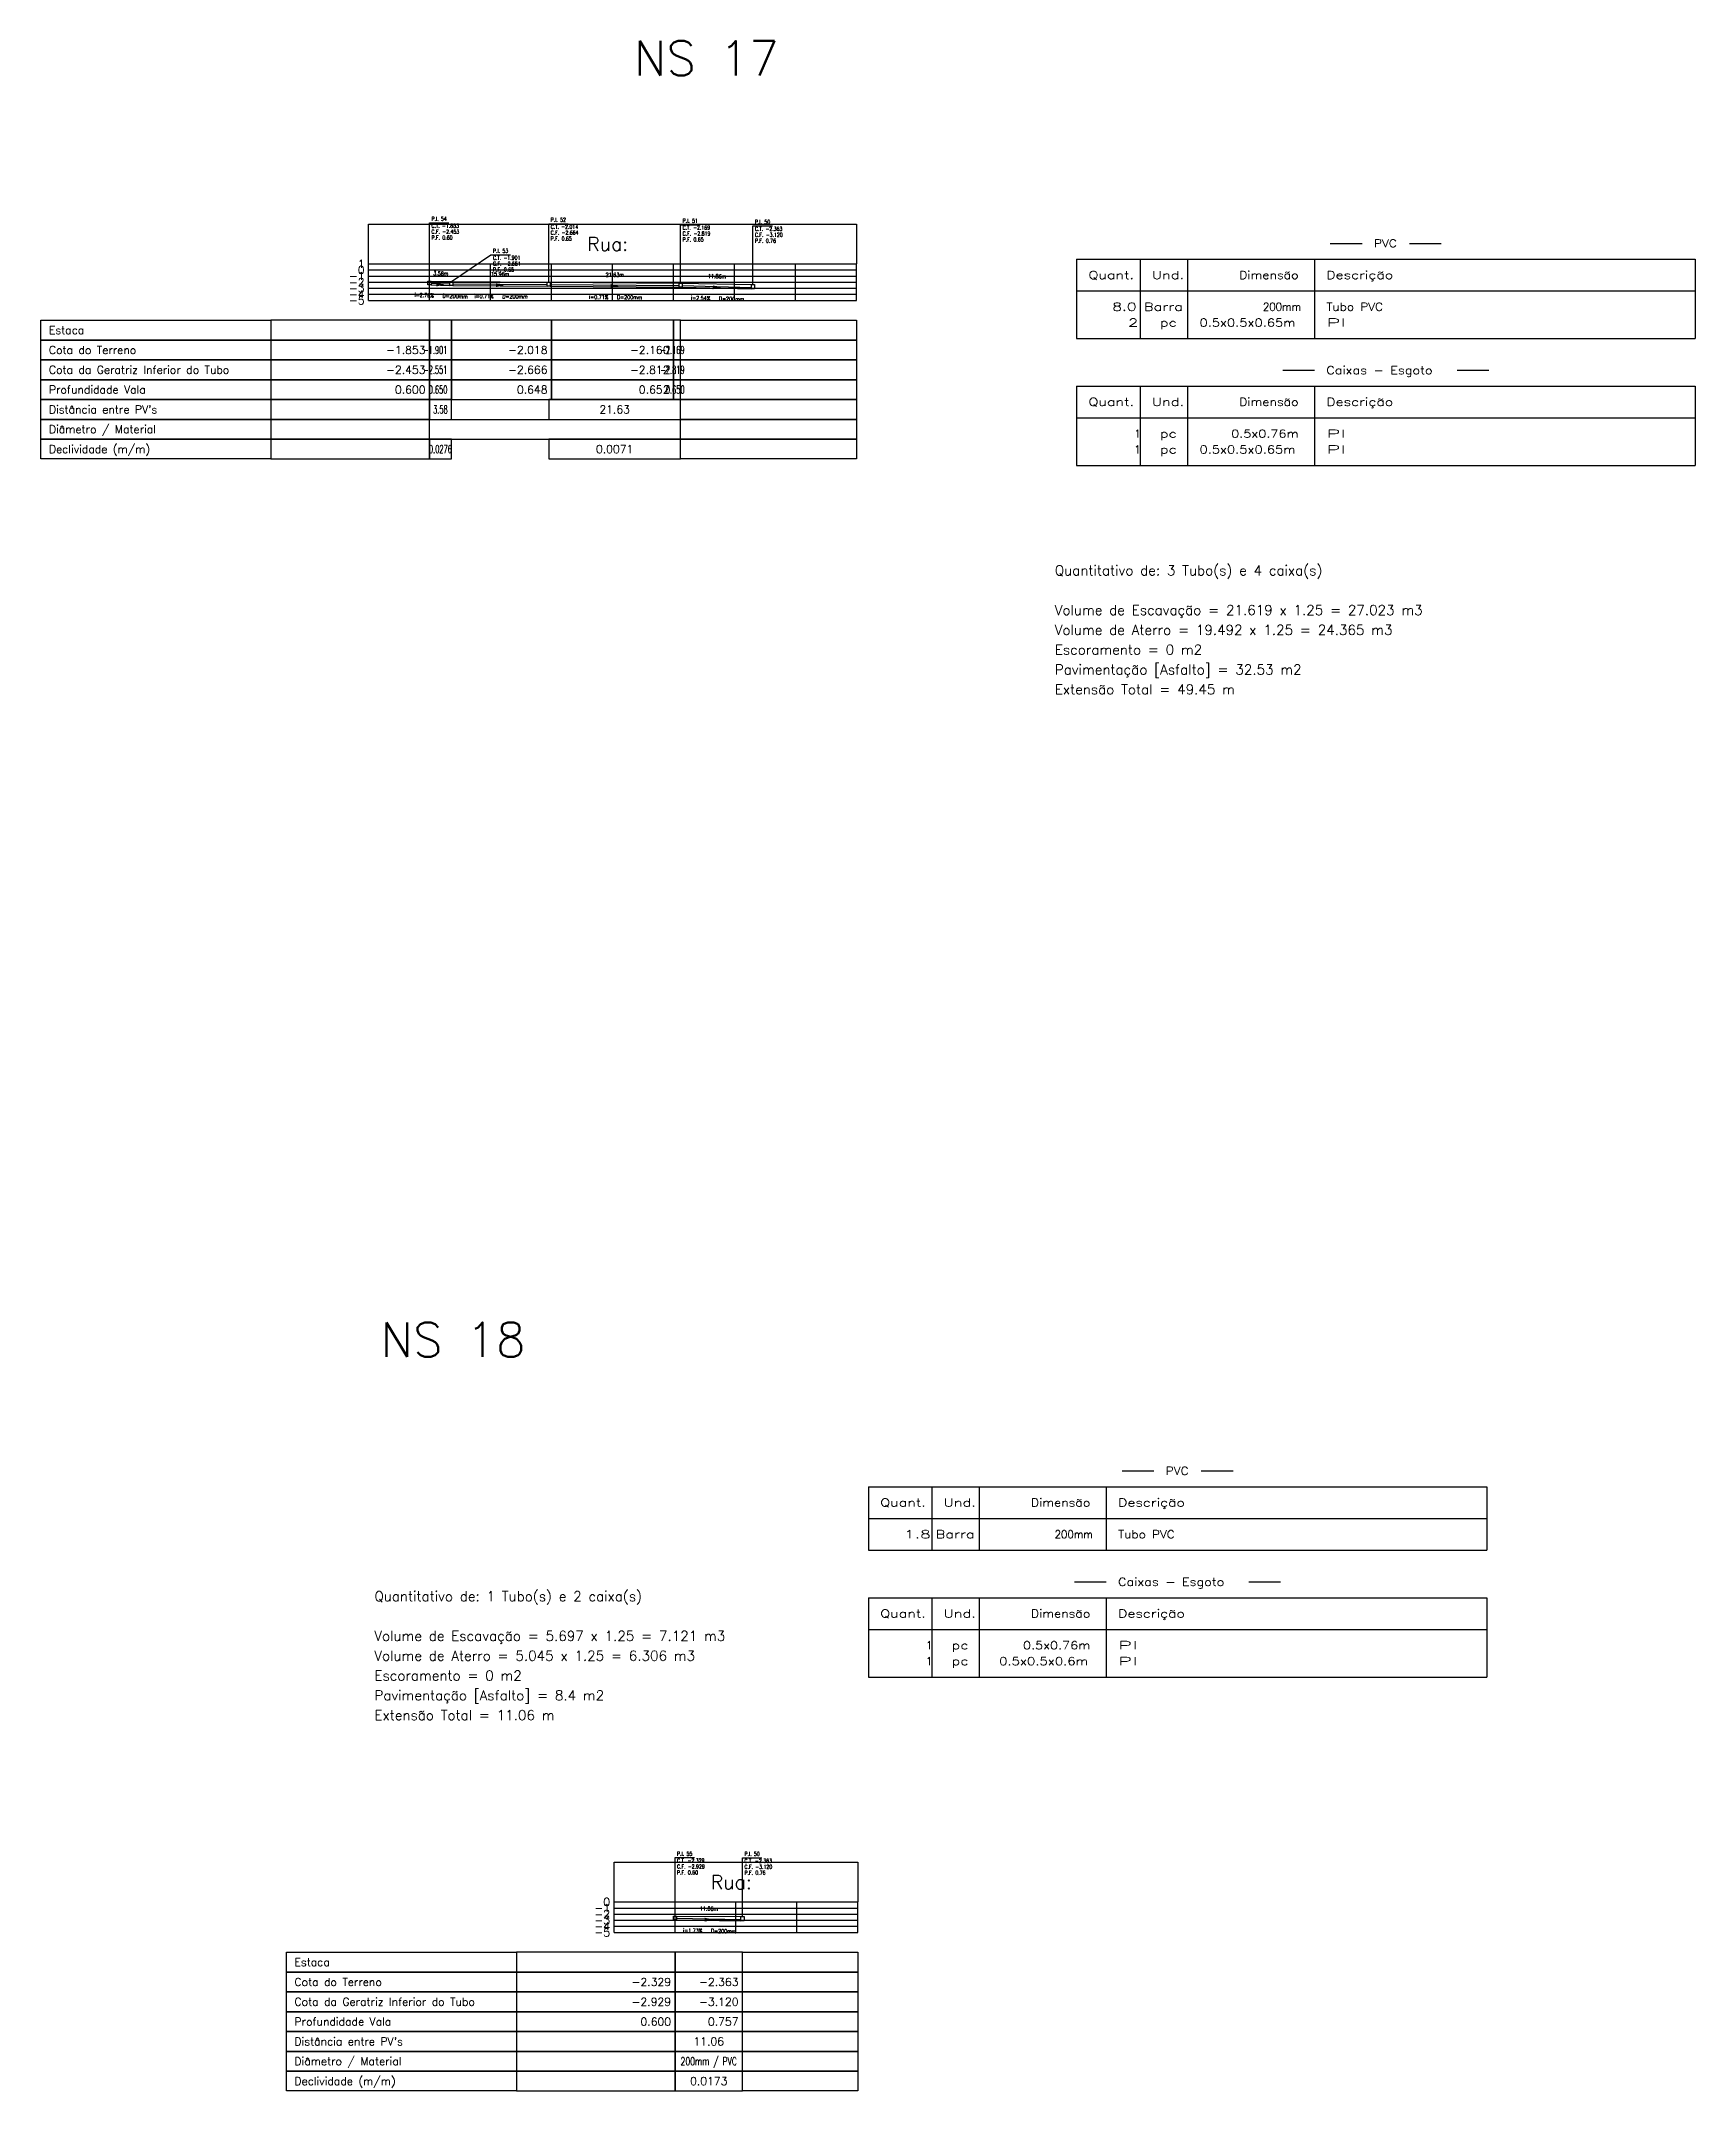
# Model space of a CAD drawing. Extents: x -6997814 to 14282083, y -16 to 289481930.
# Drawn here: x 363670.6 to 363941.8, y 7349147.4 to 7349483.5 of the extents above; entities that cross this region are included whole.
import ezdxf
from ezdxf.enums import TextEntityAlignment as Align

# ---------------------------------------------------------------- set-up
doc = ezdxf.new("R2010")
doc.units = 0
doc.header["$LTSCALE"] = 6.5
for name, color, linetype in [('LISTAGEM_LINHA', 7, 'CONTINUOUS'), ('LISTAGEM_TEXTO', 7, 'CONTINUOUS'), ('PS_IND_COMPRIMENTO', 7, 'CONTINUOUS'), ('PS_IND_DIAMETRO', 7, 'CONTINUOUS'), ('PS_IND_FLUXO', 3, 'CONTINUOUS'), ('PS_IND_INCLINACAO', 7, 'CONTINUOUS'), ('PS_PERFIL_CAIXAS', 7, 'CONTINUOUS'), ('PS_PERFIL_COTA_LIN', 7, 'CONTINUOUS'), ('PS_PERFIL_COTA_TXT', 5, 'CONTINUOUS'), ('PS_PERFIL_GRADE', 8, 'CONTINUOUS'), ('PS_PERFIL_TERRENO', 3, 'CONTINUOUS'), ('PS_PERFIL_TITULOS', 5, 'CONTINUOUS'), ('PS_PERFIL_TUBO', 7, 'CONTINUOUS'), ('PS_PONTOS_IDENTIFICACAO_LIN', 7, 'CONTINUOUS'), ('PS_PONTOS_IDENTIFICACAO_TXT', 7, 'CONTINUOUS')]:
    doc.layers.add(name, color=color, linetype=linetype)
doc.styles.add('ROMANS', font='romans.shx')
doc.styles.get("Standard").update_dxf_attribs({"font": 'simplex.shx'})

msp = doc.modelspace()

# ---------------------------------------------------------------- texts
at = {"layer": 'LISTAGEM_TEXTO', "lineweight": -2, "style": 'ROMANS'}
for s, width, p in [('PVC', 1.125, (363889.18674, 7349449.72142)), ('Quant.', 1.326316, (363842.38674, 7349444.52142)), ('Und.', 1.354839, (363852.78674, 7349444.52142)), ('Dimensão', 1.158621, (363867.08674, 7349444.52142)), ('Descrição', 1.303448, (363881.38674, 7349444.52142)), ('8.0', 1.431818, (363846.28674, 7349439.32142)), ('Barra', 1.346154, (363851.48674, 7349439.32142)), ('200mm', 0.9375, (363870.98674, 7349439.32142)), ('Tubo PVC', 1.12, (363881.38674, 7349439.32142)), ('2', 1.5, (363848.88674, 7349436.72142)), ('pc', 1.354839, (363854.08674, 7349436.72142)), ('0.5x0.5x0.65m', 1.207965, (363860.58674, 7349436.72142)), ('PI', 2, (363881.38674, 7349436.72142)), ('Caixas - Esgoto', 1.184211, (363881.38674, 7349428.92142)), ('Quant.', 1.326316, (363842.38674, 7349423.72142)), ('Und.', 1.354839, (363852.78674, 7349423.72142)), ('Dimensão', 1.158621, (363867.08674, 7349423.72142)), ('Descrição', 1.303448, (363881.38674, 7349423.72142)), ('pc', 1.354839, (363854.08674, 7349418.52142)), ('pc', 1.354839, (363854.08674, 7349415.92142)), ('0.5x0.5x0.65m', 1.207965, (363860.58674, 7349415.92142)), ('0.5x0.76m', 1.188679, (363865.78674, 7349418.52142)), ('PI', 2, (363881.38674, 7349418.52142)), ('PI', 2, (363881.38674, 7349415.92142)), ('PVC', 1.125, (363855.03804, 7349248.4628)), ('Quant.', 1.326316, (363808.23804, 7349243.2628)), ('Und.', 1.354839, (363818.63804, 7349243.2628)), ('Dimensão', 1.158621, (363832.93804, 7349243.2628)), ('Descrição', 1.303448, (363847.23804, 7349243.2628)), ('1.8', 1.575, (363812.13804, 7349238.0628)), ('Barra', 1.346154, (363817.33804, 7349238.0628)), ('200mm', 0.9375, (363836.83804, 7349238.0628)), ('Tubo PVC', 1.12, (363847.23804, 7349238.0628)), ('Caixas - Esgoto', 1.184211, (363847.23804, 7349230.2628)), ('Quant.', 1.326316, (363808.23804, 7349225.0628)), ('Und.', 1.354839, (363818.63804, 7349225.0628)), ('Dimensão', 1.158621, (363832.93804, 7349225.0628)), ('Descrição', 1.303448, (363847.23804, 7349225.0628)), ('pc', 1.354839, (363819.93804, 7349219.8628)), ('0.5x0.5x0.6m', 1.223301, (363827.73804, 7349217.2628)), ('0.5x0.76m', 1.188679, (363831.63804, 7349219.8628)), ('PI', 2, (363847.23804, 7349219.8628)), ('PI', 2, (363847.23804, 7349217.2628)), ('pc', 1.354839, (363819.93804, 7349217.2628))]:
    msp.add_text(s, height=1.3, dxfattribs=dict(at, width=width)).set_placement(p)
for p in [(363849.87721, 7349418.52142), (363849.87721, 7349415.92142), (363815.72851, 7349219.8628), (363815.72851, 7349217.2628)]:
    msp.add_text('1', height=1.3, dxfattribs=at).set_placement(p)
at = {"layer": 'LISTAGEM_TEXTO', "color": 7, "lineweight": -2, "style": 'ROMANS'}
for s, p in [('Quantitativo de: 3 Tubo(s) e 4 caixa(s)', (363836.86572, 7349395.93357)), ('Volume de Escavação = 21.619 x 1.25 = 27.023 m3', (363836.86572, 7349389.43357)), ('Volume de Aterro = 19.492 x 1.25 = 24.365 m3', (363836.86572, 7349386.18357)), ('Escoramento = 0 m2', (363836.86572, 7349382.93357)), ('Pavimentação [Asfalto] = 32.53 m2', (363836.86572, 7349379.68357)), ('Extensão Total = 49.45 m', (363836.86572, 7349376.43357)), ('Quantitativo de: 1 Tubo(s) e 2 caixa(s)', (363725.29855, 7349227.74185)), ('Volume de Escavação = 5.697 x 1.25 = 7.121 m3', (363725.29855, 7349221.24185)), ('Volume de Aterro = 5.045 x 1.25 = 6.306 m3', (363725.29855, 7349217.99185)), ('Escoramento = 0 m2', (363725.29855, 7349214.74185)), ('Pavimentação [Asfalto] = 8.4 m2', (363725.29855, 7349211.49185)), ('Extensão Total = 11.06 m', (363725.29855, 7349208.24185))]:
    msp.add_text(s, height=1.625, dxfattribs=at).set_placement(p)
at = {"layer": 'LISTAGEM_TEXTO', "lineweight": -2, "char_height": 5.664031, "attachment_point": 1}
for s, heights, insert in [('NS 17', [0], (363767.82286, 7349483.54631)), ('NS 18', [5.66403], (363726.28789, 7349273.45019))]:
    msp.add_mtext_dynamic_manual_height_columns(s, width=1349.2683201, gutter_width=28.32016, heights=heights, dxfattribs=dict(at, insert=insert))
at = {"layer": 'PS_IND_COMPRIMENTO', "lineweight": -2, "width": 0.8}
for s, rotation, p in [('3.58m', 358.1647783, (363736.17908, 7349445.43504)), ('15.96m', 359.5809617, (363745.90776, 7349445.32998)), ('21.63m', 359.5813592, (363764.70529, 7349445.19623)), ('11.86m', 358.4807371, (363781.48409, 7349444.96784)), ('11.06m', 358.9625223, (363780.15318, 7349177.33673))]:
    msp.add_text(s, height=0.65, rotation=rotation, dxfattribs=at).set_placement(p, align=Align.MIDDLE_CENTER)
at = {"layer": 'PS_IND_DIAMETRO', "lineweight": -2, "width": 0.8}
for rotation, p in [(358.1647783, (363738.53092, 7349441.70781)), (359.5809617, (363748.351, 7349441.66201)), (359.5813592, (363767.14856, 7349441.52828)), (358.4807371, (363783.85645, 7349441.25363)), (358.9625223, (363782.55669, 7349173.64261))]:
    msp.add_text('D=200mm', height=0.65, rotation=rotation, dxfattribs=at).set_placement(p, align=Align.MIDDLE_CENTER)
at = {"layer": 'PS_IND_INCLINACAO', "lineweight": -2, "width": 0.8}
for s, rotation, p in [('i=2.76%', 358.1647783, (363733.46352, 7349441.87018)), ('i=0.71%', 359.5809617, (363743.28113, 7349441.69909)), ('i=0.71%', 359.5813592, (363762.07869, 7349441.56533)), ('i=2.54%', 358.4807371, (363778.78823, 7349441.38806)), ('i=1.73%', 358.9625223, (363777.48752, 7349173.7344))]:
    msp.add_text(s, height=0.65, rotation=rotation, dxfattribs=at).set_placement(p, align=Align.MIDDLE_CENTER)
at = {"layer": 'PS_PERFIL_COTA_TXT', "lineweight": -2}
for s, p in [('Cota do Terreno', (363671.92889, 7349432.88788)), ('Estaca', (363671.92889, 7349436.13788)), ('Cota da Geratriz Inferior do Tubo', (363671.92889, 7349429.63788)), ('Profundidade Vala', (363671.92889, 7349426.38788)), ("Distância entre PV's", (363671.92889, 7349423.13788)), ('Diâmetro / Material', (363671.92889, 7349419.88788)), ('Declividade (m/m)', (363671.92889, 7349416.63788)), ('Estaca', (363712.18834, 7349168.56138)), ('Cota do Terreno', (363712.18834, 7349165.31138)), ('Cota da Geratriz Inferior do Tubo', (363712.18834, 7349162.06138)), ('Profundidade Vala', (363712.18834, 7349158.81138)), ("Distância entre PV's", (363712.18834, 7349155.56138)), ('Diâmetro / Material', (363712.18834, 7349152.31138)), ('Declividade (m/m)', (363712.18834, 7349149.06138))]:
    msp.add_text(s, height=1.3, dxfattribs=at).set_placement(p, align=Align.MIDDLE_LEFT)
for s, p in [('-1.853', (363733.67889, 7349432.88788)), ('-2.018', (363753.67889, 7349432.88788)), ('-2.160', (363773.67889, 7349432.88788)), ('-2.453', (363733.67889, 7349429.63788)), ('-2.666', (363753.67889, 7349429.63788)), ('-2.812', (363773.67889, 7349429.63788)), ('0.600', (363733.67889, 7349426.38788)), ('0.648', (363753.67889, 7349426.38788)), ('0.652', (363773.67889, 7349426.38788)), ('-2.329', (363773.93834, 7349165.31138)), ('-2.363', (363785.00193, 7349165.31138)), ('-2.929', (363773.93834, 7349162.06138)), ('-3.120', (363785.00193, 7349162.06138)), ('0.600', (363773.93834, 7349158.81138)), ('0.757', (363785.00193, 7349158.81138))]:
    msp.add_text(s, height=1.3, dxfattribs=at).set_placement(p, align=Align.MIDDLE_RIGHT)
at = {"layer": 'PS_PERFIL_COTA_TXT', "lineweight": -2, "width": 0.5}
for s, p in [('-1.901', (363737.26237, 7349432.88788)), ('-2.169', (363776.15747, 7349432.88788)), ('-2.551', (363737.26237, 7349429.63788)), ('-2.819', (363776.15747, 7349429.63788)), ('0.650', (363737.26237, 7349426.38788)), ('0.650', (363776.15747, 7349426.38788))]:
    msp.add_text(s, height=1.3, dxfattribs=at).set_placement(p, align=Align.MIDDLE_RIGHT)
at = {"layer": 'PS_PERFIL_COTA_TXT', "lineweight": -2}
for s, width, p in [('3.58', 0.551306, (363736.12063, 7349423.13788)), ('0.0276', 0.5, (363736.12063, 7349416.63788)), ('200mm / PVC', 0.709204, (363780.12014, 7349152.31138))]:
    msp.add_text(s, height=1.3, dxfattribs=dict(at, width=width)).set_placement(p, align=Align.MIDDLE_CENTER)
for s, p in [('21.63', (363764.69196, 7349423.13788)), ('0.0071', (363764.69196, 7349416.63788)), ('11.06', (363780.12014, 7349155.56138)), ('0.0173', (363780.12014, 7349149.06138))]:
    msp.add_text(s, height=1.3, dxfattribs=at).set_placement(p, align=Align.MIDDLE_CENTER)
at = {"layer": 'PS_PERFIL_TITULOS', "lineweight": -2}
for p in [(363764.32889, 7349450.26288), (363784.58834, 7349181.68638)]:
    msp.add_text('Rua: ', height=2.275, dxfattribs=at).set_placement(p, align=Align.MIDDLE_CENTER)
at = {"layer": 'PS_PONTOS_IDENTIFICACAO_TXT', "lineweight": -2, "width": 0.7}
for s, p in [('P.I. 54', (363734.65389, 7349454.07288)), ('P.I. 52', (363754.20144, 7349453.91098)), ('P.I. 51', (363775.83247, 7349453.75658)), ('P.I. 50', (363787.68893, 7349453.56208)), ('C.T. -1.853', (363734.65389, 7349452.93538)), ('C.F. -2.453', (363734.65389, 7349451.96038)), ('P.F. 0.60', (363734.65389, 7349450.98538)), ('C.T. -2.014', (363754.20144, 7349452.77348)), ('C.F. -2.664', (363754.20144, 7349451.79848)), ('P.F. 0.65', (363754.20144, 7349450.82348)), ('C.T. -2.169', (363775.83247, 7349452.61908)), ('C.F. -2.819', (363775.83247, 7349451.64408)), ('P.F. 0.65', (363775.83247, 7349450.66908)), ('C.T. -2.363', (363787.68893, 7349452.42458)), ('C.F. -3.120', (363787.68893, 7349451.44958)), ('P.F. 0.76', (363787.68893, 7349450.47458)), ('C.T. -1.901', (363744.73737, 7349447.68658)), ('C.F. -2.551', (363744.73737, 7349446.71158)), ('P.I. 53', (363744.73737, 7349448.82408)), ('P.F. 0.65', (363744.73737, 7349445.73658)), ('C.T. -2.329', (363774.91334, 7349184.88268)), ('P.I. 55', (363774.91334, 7349186.02018)), ('C.T. -2.363', (363785.97693, 7349184.84808)), ('P.I. 50', (363785.97693, 7349185.98558)), ('C.F. -2.929', (363774.91334, 7349183.90768)), ('P.F. 0.60', (363774.91334, 7349182.93268)), ('C.F. -3.120', (363785.97693, 7349183.87308)), ('P.F. 0.76', (363785.97693, 7349182.89808))]:
    msp.add_text(s, height=0.65, dxfattribs=at).set_placement(p)

# ---------------------------------------------------------------- blocks, each defined once
blk = doc.blocks.new('*U579')
at = {"layer": 'PS_PERFIL_GRADE', "linetype": 'Continuous', "lineweight": -2}
for p, q in [((0, 0), (0, 5)), ((0, 5), (40, 5)), ((0, 4), (40, 4)), ((10, 0), (10, 5)), ((20, 0), (20, 5)), ((30, 0), (30, 5)), ((40, 0), (40, 5)), ((0, 3), (40, 3)), ((0, 2), (40, 2)), ((0, 1), (40, 1)), ((0, 0), (40, 0))]:
    blk.add_line(p, q, dxfattribs=at)
blk.add_lwpolyline([(0, 5), (0, 11.5), (40, 11.5), (40, 5)], dxfattribs=at)
at = {"layer": 'PS_PERFIL_GRADE', "lineweight": -2}
for s, p in [('-1', (-0.65, 4)), ('-2', (-0.65, 3)), ('0', (-0.65, 5)), ('-3', (-0.65, 2)), ('-4', (-0.65, 1)), ('-5', (-0.65, 0))]:
    blk.add_text(s, height=1.3, dxfattribs=at).set_placement(p, align=Align.MIDDLE_RIGHT)
blk = doc.blocks.new('*U578')
at = {"layer": 'PS_PERFIL_GRADE', "linetype": 'Continuous', "lineweight": -2}
for p, q in [((0, 0), (0, 6)), ((0, 6), (80, 6)), ((0, 5), (80, 5)), ((0, 4), (80, 4)), ((10, 0), (10, 6)), ((20, 0), (20, 6)), ((30, 0), (30, 6)), ((40, 0), (40, 6)), ((50, 0), (50, 6)), ((60, 0), (60, 6)), ((70, 0), (70, 6)), ((80, 0), (80, 6)), ((0, 3), (80, 3)), ((0, 2), (80, 2)), ((0, 1), (80, 1)), ((0, 0), (80, 0))]:
    blk.add_line(p, q, dxfattribs=at)
blk.add_lwpolyline([(0, 6), (0, 12.5), (80, 12.5), (80, 6)], dxfattribs=at)
at = {"layer": 'PS_PERFIL_GRADE', "lineweight": -2}
for s, p in [('-1', (-0.65, 4)), ('-2', (-0.65, 3)), ('0', (-0.65, 5)), ('1', (-0.65, 6)), ('-3', (-0.65, 2)), ('-4', (-0.65, 1)), ('-5', (-0.65, 0))]:
    blk.add_text(s, height=1.3, dxfattribs=at).set_placement(p, align=Align.MIDDLE_RIGHT)

# ---------------------------------------------------------------- linework, layer by layer
at = {"layer": 'LISTAGEM_LINHA', "lineweight": -2}
for p, q in [((363882.03674, 7349450.37142), (363887.23674, 7349450.37142)), ((363895.03674, 7349450.37142), (363900.23674, 7349450.37142)), ((363840.43674, 7349447.77142), (363840.4367, 7349434.7714)), ((363840.43674, 7349447.77142), (363941.83674, 7349447.77142)), ((363850.83674, 7349447.77142), (363850.8367, 7349434.7714)), ((363858.63674, 7349447.77142), (363858.6367, 7349434.7714)), ((363879.43674, 7349447.77142), (363879.4367, 7349434.7714)), ((363941.83674, 7349447.77142), (363941.8367, 7349434.7714)), ((363840.43674, 7349442.57142), (363941.83674, 7349442.57142)), ((363840.43674, 7349434.77142), (363941.83674, 7349434.77142)), ((363840.43674, 7349426.97142), (363840.4367, 7349413.9714)), ((363840.43674, 7349426.97142), (363941.83674, 7349426.97142)), ((363850.83674, 7349426.97142), (363850.8367, 7349413.9714)), ((363858.63674, 7349426.97142), (363858.6367, 7349413.9714)), ((363874.23674, 7349429.57142), (363879.43674, 7349429.57142)), ((363879.43674, 7349426.97142), (363879.4367, 7349413.9714)), ((363902.83674, 7349429.57142), (363908.03674, 7349429.57142)), ((363941.83674, 7349426.97142), (363941.8367, 7349413.9714)), ((363840.43674, 7349421.77142), (363941.83674, 7349421.77142)), ((363840.43674, 7349413.97142), (363941.83674, 7349413.97142)), ((363847.88804, 7349249.1128), (363853.08804, 7349249.1128)), ((363860.88804, 7349249.1128), (363866.08804, 7349249.1128)), ((363806.28804, 7349246.5128), (363806.288, 7349236.1128)), ((363806.28804, 7349246.5128), (363907.68804, 7349246.5128)), ((363816.68804, 7349246.5128), (363816.688, 7349236.1128)), ((363824.48804, 7349246.5128), (363824.488, 7349236.1128)), ((363845.28804, 7349246.5128), (363845.288, 7349236.1128)), ((363907.68804, 7349246.5128), (363907.688, 7349236.1128)), ((363806.28804, 7349241.3128), (363907.68804, 7349241.3128)), ((363806.28804, 7349236.1128), (363907.68804, 7349236.1128)), ((363840.08804, 7349230.9128), (363845.28804, 7349230.9128)), ((363868.68804, 7349230.9128), (363873.88804, 7349230.9128)), ((363806.28804, 7349228.3128), (363806.288, 7349215.3128)), ((363806.28804, 7349228.3128), (363907.68804, 7349228.3128)), ((363816.68804, 7349228.3128), (363816.688, 7349215.3128)), ((363824.48804, 7349228.3128), (363824.488, 7349215.3128)), ((363845.28804, 7349228.3128), (363845.288, 7349215.3128)), ((363907.68804, 7349228.3128), (363907.688, 7349215.3128)), ((363806.28804, 7349223.1128), (363907.68804, 7349223.1128)), ((363806.28804, 7349215.3128), (363907.68804, 7349215.3128))]:
    msp.add_line(p, q, dxfattribs=at)
at = {"layer": 'PS_IND_FLUXO', "lineweight": -2}
for points in [[(363735.47096, 7349443.6318, 0.65, 0, 0), (363736.7703, 7349443.59016, 0, 0, 0)], [(363745.24443, 7349443.50978, 0.65, 0, 0), (363746.54439, 7349443.50028, 0, 0, 0)], [(363764.04198, 7349443.37603, 0.65, 0, 0), (363765.34194, 7349443.36653, 0, 0, 0)], [(363780.78593, 7349443.16071, 0.65, 0, 0), (363782.08547, 7349443.12625, 0, 0, 0)], [(363779.47024, 7349175.5238, 0.65, 0, 0), (363780.77003, 7349175.50026, 0, 0, 0)]]:
    msp.add_lwpolyline(points, format="xyseb", dxfattribs=at)
at = {"layer": 'PS_PERFIL_CAIXAS', "linetype": 'Continuous', "lineweight": -2}
for points in [[(363734.07889, 7349444.16038), (363734.57889, 7349444.16038), (363734.57889, 7349443.56038), (363734.07889, 7349443.56038)], [(363737.66237, 7349444.11158), (363738.16237, 7349444.11158), (363738.16237, 7349443.46158), (363737.66237, 7349443.46158)], [(363753.62644, 7349443.99848), (363754.12644, 7349443.99848), (363754.12644, 7349443.34848), (363753.62644, 7349443.34848)], [(363775.25747, 7349443.84408), (363775.75747, 7349443.84408), (363775.75747, 7349443.19408), (363775.25747, 7349443.19408)], [(363787.11393, 7349443.64958), (363787.61393, 7349443.64958), (363787.61393, 7349442.89288), (363787.11393, 7349442.89288)], [(363774.33834, 7349176.10768), (363774.83834, 7349176.10768), (363774.83834, 7349175.50768), (363774.33834, 7349175.50768)], [(363785.40193, 7349176.07308), (363785.90193, 7349176.07308), (363785.90193, 7349175.31638), (363785.40193, 7349175.31638)]]:
    msp.add_lwpolyline(points, close=True, dxfattribs=at)
at = {"layer": 'PS_PERFIL_COTA_LIN', "linetype": 'Continuous', "lineweight": -2}
for points in [[(363708.32889, 7349437.76288), (363708.32889, 7349434.51288), (363670.62889, 7349434.51288), (363670.62889, 7349437.76288)], [(363708.32889, 7349437.76288), (363708.32889, 7349434.51288), (363734.32889, 7349434.51288), (363734.32889, 7349437.76288)], [(363734.32889, 7349437.76288), (363734.32889, 7349434.51288), (363737.91237, 7349434.51288), (363737.91237, 7349437.76288)], [(363737.91237, 7349437.76288), (363737.91237, 7349434.51288), (363754.32889, 7349434.51288), (363754.32889, 7349437.76288)], [(363754.32889, 7349437.76288), (363754.32889, 7349434.51288), (363774.32889, 7349434.51288), (363774.32889, 7349437.76288)], [(363774.32889, 7349437.76288), (363774.32889, 7349434.51288), (363775.50747, 7349434.51288), (363775.50747, 7349437.76288)], [(363804.32889, 7349437.76288), (363804.32889, 7349434.51288), (363775.50747, 7349434.51288), (363775.50747, 7349437.76288)], [(363708.32889, 7349434.51288), (363708.32889, 7349431.26288), (363670.62889, 7349431.26288), (363670.62889, 7349434.51288)], [(363708.32889, 7349434.51288), (363708.32889, 7349431.26288), (363734.32889, 7349431.26288), (363734.32889, 7349434.51288)], [(363734.32889, 7349434.51288), (363734.32889, 7349431.26288), (363737.91237, 7349431.26288), (363737.91237, 7349434.51288)], [(363737.91237, 7349434.51288), (363737.91237, 7349431.26288), (363754.32889, 7349431.26288), (363754.32889, 7349434.51288)], [(363754.32889, 7349434.51288), (363754.32889, 7349431.26288), (363774.32889, 7349431.26288), (363774.32889, 7349434.51288)], [(363774.32889, 7349434.51288), (363774.32889, 7349431.26288), (363775.50747, 7349431.26288), (363775.50747, 7349434.51288)], [(363804.32889, 7349434.51288), (363804.32889, 7349431.26288), (363775.50747, 7349431.26288), (363775.50747, 7349434.51288)], [(363708.32889, 7349431.26288), (363708.32889, 7349428.01288), (363670.62889, 7349428.01288), (363670.62889, 7349431.26288)], [(363708.32889, 7349431.26288), (363708.32889, 7349428.01288), (363734.32889, 7349428.01288), (363734.32889, 7349431.26288)], [(363734.32889, 7349431.26288), (363734.32889, 7349428.01288), (363737.91237, 7349428.01288), (363737.91237, 7349431.26288)], [(363737.91237, 7349431.26288), (363737.91237, 7349428.01288), (363754.32889, 7349428.01288), (363754.32889, 7349431.26288)], [(363754.32889, 7349431.26288), (363754.32889, 7349428.01288), (363774.32889, 7349428.01288), (363774.32889, 7349431.26288)], [(363774.32889, 7349431.26288), (363774.32889, 7349428.01288), (363775.50747, 7349428.01288), (363775.50747, 7349431.26288)], [(363804.32889, 7349431.26288), (363804.32889, 7349428.01288), (363775.50747, 7349428.01288), (363775.50747, 7349431.26288)], [(363708.32889, 7349428.01288), (363708.32889, 7349424.76288), (363670.62889, 7349424.76288), (363670.62889, 7349428.01288)], [(363708.32889, 7349428.01288), (363708.32889, 7349424.76288), (363734.32889, 7349424.76288), (363734.32889, 7349428.01288)], [(363734.32889, 7349428.01288), (363734.32889, 7349424.76288), (363737.91237, 7349424.76288), (363737.91237, 7349428.01288)], [(363737.91237, 7349428.01288), (363737.91237, 7349424.76288), (363754.32889, 7349424.76288), (363754.32889, 7349428.01288)], [(363754.32889, 7349428.01288), (363754.32889, 7349424.76288), (363774.32889, 7349424.76288), (363774.32889, 7349428.01288)], [(363774.32889, 7349428.01288), (363774.32889, 7349424.76288), (363775.50747, 7349424.76288), (363775.50747, 7349428.01288)], [(363804.32889, 7349428.01288), (363804.32889, 7349424.76288), (363775.50747, 7349424.76288), (363775.50747, 7349428.01288)], [(363708.32889, 7349424.76288), (363708.32889, 7349421.51288), (363670.62889, 7349421.51288), (363670.62889, 7349424.76288)], [(363708.32889, 7349424.76288), (363708.32889, 7349421.51288), (363734.32889, 7349421.51288), (363734.32889, 7349424.76288)], [(363734.32889, 7349424.76288), (363734.32889, 7349421.51288), (363737.91237, 7349421.51288), (363737.91237, 7349424.76288)], [(363753.87644, 7349424.76288), (363753.87644, 7349421.51288), (363775.50747, 7349421.51288), (363775.50747, 7349424.76288)], [(363804.32889, 7349424.76288), (363804.32889, 7349421.51288), (363775.50747, 7349421.51288), (363775.50747, 7349424.76288)], [(363708.32889, 7349421.51288), (363708.32889, 7349418.26288), (363670.62889, 7349418.26288), (363670.62889, 7349421.51288)], [(363708.32889, 7349421.51288), (363708.32889, 7349418.26288), (363734.32889, 7349418.26288), (363734.32889, 7349421.51288)], [(363804.32889, 7349421.51288), (363804.32889, 7349418.26288), (363775.50747, 7349418.26288), (363775.50747, 7349421.51288)], [(363708.32889, 7349418.26288), (363708.32889, 7349415.01288), (363670.62889, 7349415.01288), (363670.62889, 7349418.26288)], [(363708.32889, 7349418.26288), (363708.32889, 7349415.01288), (363734.32889, 7349415.01288), (363734.32889, 7349418.26288)], [(363734.32889, 7349418.26288), (363734.32889, 7349415.01288), (363737.91237, 7349415.01288), (363737.91237, 7349418.26288)], [(363753.87644, 7349418.26288), (363753.87644, 7349415.01288), (363775.50747, 7349415.01288), (363775.50747, 7349418.26288)], [(363804.32889, 7349418.26288), (363804.32889, 7349415.01288), (363775.50747, 7349415.01288), (363775.50747, 7349418.26288)], [(363748.58834, 7349170.18638), (363748.58834, 7349166.93638), (363710.88834, 7349166.93638), (363710.88834, 7349170.18638)], [(363748.58834, 7349170.18638), (363748.58834, 7349166.93638), (363774.58834, 7349166.93638), (363774.58834, 7349170.18638)], [(363774.58834, 7349170.18638), (363774.58834, 7349166.93638), (363785.65193, 7349166.93638), (363785.65193, 7349170.18638)], [(363804.58834, 7349170.18638), (363804.58834, 7349166.93638), (363785.65193, 7349166.93638), (363785.65193, 7349170.18638)], [(363748.58834, 7349166.93638), (363748.58834, 7349163.68638), (363710.88834, 7349163.68638), (363710.88834, 7349166.93638)], [(363748.58834, 7349166.93638), (363748.58834, 7349163.68638), (363774.58834, 7349163.68638), (363774.58834, 7349166.93638)], [(363774.58834, 7349166.93638), (363774.58834, 7349163.68638), (363785.65193, 7349163.68638), (363785.65193, 7349166.93638)], [(363804.58834, 7349166.93638), (363804.58834, 7349163.68638), (363785.65193, 7349163.68638), (363785.65193, 7349166.93638)], [(363748.58834, 7349163.68638), (363748.58834, 7349160.43638), (363710.88834, 7349160.43638), (363710.88834, 7349163.68638)], [(363748.58834, 7349163.68638), (363748.58834, 7349160.43638), (363774.58834, 7349160.43638), (363774.58834, 7349163.68638)], [(363774.58834, 7349163.68638), (363774.58834, 7349160.43638), (363785.65193, 7349160.43638), (363785.65193, 7349163.68638)], [(363804.58834, 7349163.68638), (363804.58834, 7349160.43638), (363785.65193, 7349160.43638), (363785.65193, 7349163.68638)], [(363748.58834, 7349160.43638), (363748.58834, 7349157.18638), (363710.88834, 7349157.18638), (363710.88834, 7349160.43638)], [(363748.58834, 7349160.43638), (363748.58834, 7349157.18638), (363774.58834, 7349157.18638), (363774.58834, 7349160.43638)], [(363774.58834, 7349160.43638), (363774.58834, 7349157.18638), (363785.65193, 7349157.18638), (363785.65193, 7349160.43638)], [(363804.58834, 7349160.43638), (363804.58834, 7349157.18638), (363785.65193, 7349157.18638), (363785.65193, 7349160.43638)], [(363748.58834, 7349157.18638), (363748.58834, 7349153.93638), (363710.88834, 7349153.93638), (363710.88834, 7349157.18638)], [(363748.58834, 7349157.18638), (363748.58834, 7349153.93638), (363774.58834, 7349153.93638), (363774.58834, 7349157.18638)], [(363774.58834, 7349157.18638), (363774.58834, 7349153.93638), (363785.65193, 7349153.93638), (363785.65193, 7349157.18638)], [(363804.58834, 7349157.18638), (363804.58834, 7349153.93638), (363785.65193, 7349153.93638), (363785.65193, 7349157.18638)], [(363748.58834, 7349153.93638), (363748.58834, 7349150.68638), (363710.88834, 7349150.68638), (363710.88834, 7349153.93638)], [(363748.58834, 7349153.93638), (363748.58834, 7349150.68638), (363774.58834, 7349150.68638), (363774.58834, 7349153.93638)], [(363774.58834, 7349153.93638), (363774.58834, 7349150.68638), (363785.65193, 7349150.68638), (363785.65193, 7349153.93638)], [(363804.58834, 7349153.93638), (363804.58834, 7349150.68638), (363785.65193, 7349150.68638), (363785.65193, 7349153.93638)], [(363748.58834, 7349150.68638), (363748.58834, 7349147.43638), (363710.88834, 7349147.43638), (363710.88834, 7349150.68638)], [(363748.58834, 7349150.68638), (363748.58834, 7349147.43638), (363774.58834, 7349147.43638), (363774.58834, 7349150.68638)], [(363774.58834, 7349150.68638), (363774.58834, 7349147.43638), (363785.65193, 7349147.43638), (363785.65193, 7349150.68638)], [(363804.58834, 7349150.68638), (363804.58834, 7349147.43638), (363785.65193, 7349147.43638), (363785.65193, 7349150.68638)]]:
    msp.add_lwpolyline(points, close=True, dxfattribs=at)
for points in [[(363734.32889, 7349424.76288), (363737.91237, 7349424.76288)], [(363754.32889, 7349424.76288), (363774.32889, 7349424.76288)], [(363774.32889, 7349424.76288), (363775.50747, 7349424.76288)], [(363708.32889, 7349421.51288), (363734.32889, 7349421.51288)], [(363734.32889, 7349421.51288), (363737.91237, 7349421.51288)], [(363734.32889, 7349421.51288), (363737.91237, 7349421.51288)], [(363737.91237, 7349421.51288), (363754.32889, 7349421.51288)], [(363754.32889, 7349421.51288), (363774.32889, 7349421.51288)], [(363754.32889, 7349421.51288), (363774.32889, 7349421.51288)], [(363774.32889, 7349421.51288), (363775.50747, 7349421.51288)], [(363774.32889, 7349421.51288), (363775.50747, 7349421.51288)], [(363708.32889, 7349418.26288), (363734.32889, 7349418.26288)], [(363734.32889, 7349418.26288), (363737.91237, 7349418.26288)], [(363734.32889, 7349418.26288), (363737.91237, 7349418.26288)], [(363737.91237, 7349418.26288), (363754.32889, 7349418.26288)], [(363754.32889, 7349418.26288), (363774.32889, 7349418.26288)], [(363754.32889, 7349418.26288), (363774.32889, 7349418.26288)], [(363774.32889, 7349418.26288), (363775.50747, 7349418.26288)], [(363774.32889, 7349418.26288), (363775.50747, 7349418.26288)], [(363734.32889, 7349415.01288), (363737.91237, 7349415.01288)], [(363754.32889, 7349415.01288), (363774.32889, 7349415.01288)], [(363774.32889, 7349415.01288), (363775.50747, 7349415.01288)], [(363774.58834, 7349157.18638), (363785.65193, 7349157.18638)], [(363774.58834, 7349153.93638), (363785.65193, 7349153.93638)], [(363774.58834, 7349153.93638), (363785.65193, 7349153.93638)], [(363774.58834, 7349150.68638), (363785.65193, 7349150.68638)], [(363774.58834, 7349150.68638), (363785.65193, 7349150.68638)], [(363774.58834, 7349147.43638), (363785.65193, 7349147.43638)]]:
    msp.add_lwpolyline(points, dxfattribs=at)
at = {"layer": 'PS_PERFIL_TERRENO', "linetype": 'Continuous', "lineweight": -2}
for points in [[(363734.32889, 7349444.16038), (363737.91237, 7349444.11158), (363753.87644, 7349443.99848), (363775.50747, 7349443.84408), (363787.36393, 7349443.64958)], [(363774.58834, 7349176.10768), (363785.65193, 7349176.07308)]]:
    msp.add_lwpolyline(points, dxfattribs=at)
at = {"layer": 'PS_PERFIL_TUBO', "linetype": 'Continuous', "lineweight": -2}
for points in [[(363734.57889, 7349443.56038), (363737.66237, 7349443.46158), (363737.66237, 7349443.66158), (363734.57889, 7349443.76038)], [(363738.16237, 7349443.46158), (363753.62644, 7349443.34848), (363753.62644, 7349443.54848), (363738.16237, 7349443.66158)], [(363754.12644, 7349443.34848), (363775.25747, 7349443.19408), (363775.25747, 7349443.39408), (363754.12644, 7349443.54848)], [(363775.75747, 7349443.19408), (363787.11393, 7349442.89288), (363787.11393, 7349443.09288), (363775.75747, 7349443.39408)], [(363774.83834, 7349175.50768), (363785.40193, 7349175.31638), (363785.40193, 7349175.51638), (363774.83834, 7349175.70768)]]:
    msp.add_lwpolyline(points, close=True, dxfattribs=at)
at = {"layer": 'PS_PONTOS_IDENTIFICACAO_LIN', "linetype": 'Continuous', "lineweight": -2}
for points in [[(363734.32889, 7349444.16038), (363734.32889, 7349453.74788), (363737.51389, 7349453.74788)], [(363753.87644, 7349443.99848), (363753.87644, 7349453.58598), (363757.06144, 7349453.58598)], [(363775.50747, 7349443.84408), (363775.50747, 7349453.43158), (363778.69247, 7349453.43158)], [(363787.36393, 7349443.64958), (363787.36393, 7349453.23708), (363790.54893, 7349453.23708)], [(363737.91237, 7349444.11158), (363744.41237, 7349448.49908), (363747.59737, 7349448.49908)], [(363774.58834, 7349176.10768), (363774.58834, 7349185.69518), (363777.77334, 7349185.69518)], [(363785.65193, 7349176.07308), (363785.65193, 7349185.66058), (363788.83693, 7349185.66058)]]:
    msp.add_lwpolyline(points, dxfattribs=at)

# ---------------------------------------------------------------- block references
at = {"layer": 'PS_PERFIL_GRADE', "lineweight": -2}
for name, p in [('*U578', (363724.32889, 7349441.01288)), ('*U579', (363764.58834, 7349173.43638))]:
    msp.add_blockref(name, p, dxfattribs=at)

msp.set_redraw_order([(e.dxf.handle, doc.entitydb.next_handle()) for e in msp.query("TEXT MTEXT ATTDEF DIMENSION ARC_DIMENSION")])  # texts and dimensions are drawn at this point

doc.saveas('drawing.dxf')
